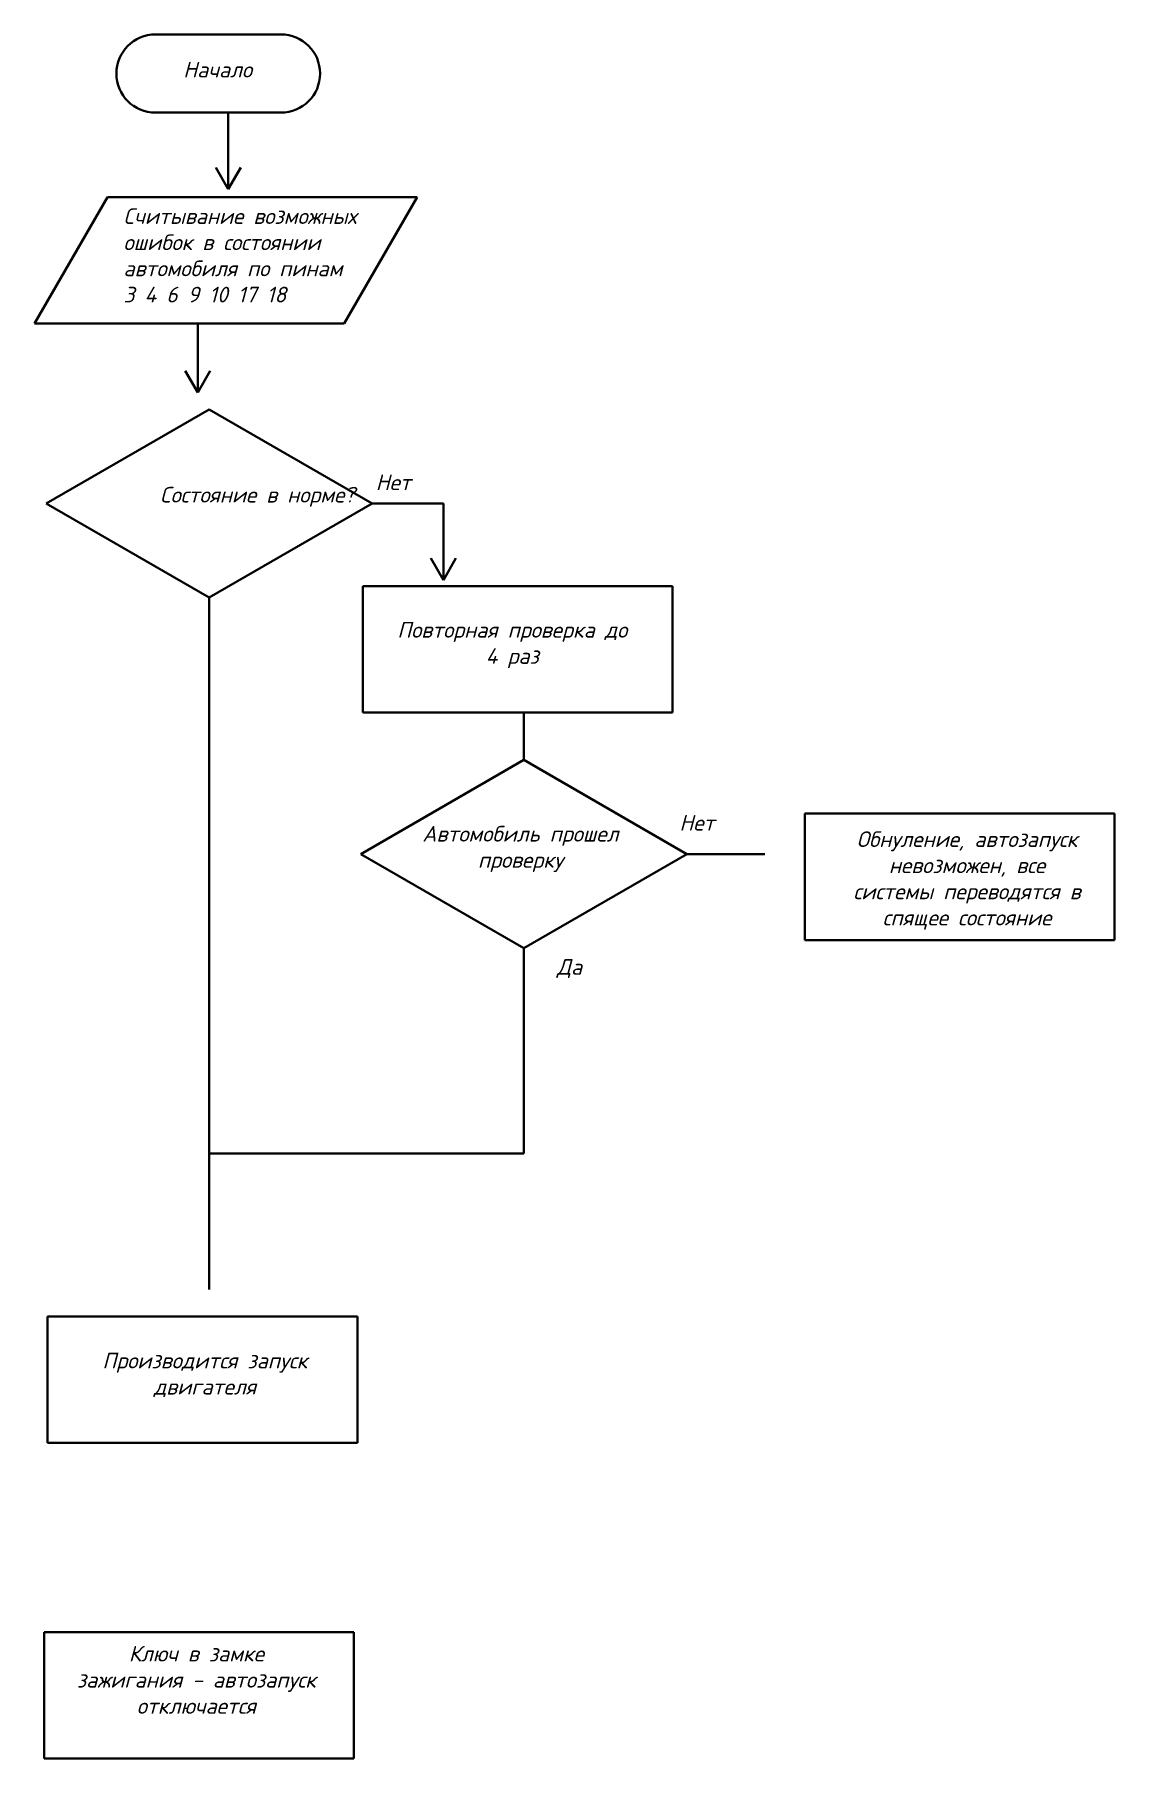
# Model space of a CAD drawing. Header units: millimetres. Extents: x -4859 to 4525, y -2963 to -2137.
# Drawn here: x 4267 to 4525.3, y -2719.9 to -2307.7 of the extents above; entities that cross this region are included whole.
import ezdxf

# ---------------------------------------------------------------- set-up
doc = ezdxf.new("R2010")
doc.units = ezdxf.units.MM
doc.layers.get('0').update_dxf_attribs({"lineweight": 80})
doc.styles.add('Мой', font='isocpeui.ttf')
pattern_1 = [(0, (0, 0), (0, 6.985), [5.08, -1.905]), (90, (0, 0), (-6.985, 4e-16), [5.08, -1.905])]

msp = doc.modelspace()

# ---------------------------------------------------------------- texts
at = {"lineweight": 35, "char_height": 3.75, "attachment_point": 1, "style": 'Мой'}
for s, width, heights, insert in [('Начало', 23.1309, [0], (4302.59, -2314.24)), ('Считывание возможных ошибок в состоянии автомобиля по пинам \\P3 4 6 9 10 17 18', 59.3766, [28.47], (4288.31, -2349.27)), ('Нет', 23.1309, [0], (4348.62, -2412.91)), ('Состояние в норме?', 47.1291, [0], (4297.06, -2415.88)), ('\\pxqc;Повторная проверка до 4 раз', 57.4171, [24.88], (4352.55, -2448.19)), ('\\pxqc;Автомобиль прошел проверку ', 47.1291, [0], (4359.65, -2496.95)), ('Нет', 23.1309, [0], (4421.23, -2494.32)), ('\\pxqc;Обнуление, автозапуск невозможен, все системы переводятся в спящее состояние', 57.4171, [24.88], (4461.29, -2498.24)), ('Да', 23.1309, [0], (4391.93, -2528.79)), ('\\pxqc;Производится запуск двигателя', 57.4171, [24.88], (4279.07, -2622.91)), ('\\pxqc;Ключ в замке зажигания - автозапуск отключается', 57.4171, [24.88], (4277.03, -2692.99))]:
    msp.add_mtext_dynamic_manual_height_columns(s, width=width, gutter_width=12.5, heights=heights, dxfattribs=dict(at, insert=insert))

# ---------------------------------------------------------------- hatches: boundary and pattern name
h = msp.add_hatch()
h.set_pattern_fill('ANGLE', color=256)
h.set_pattern_definition(pattern_1)
h.paths.add_polyline_path([(4321.03, -2522.5), (4321.03, -2523.5), (4322.03, -2523.5, 0.414214)])
h.paths.add_polyline_path([(4322.03, -2523.5), (4321.03, -2523.5), (4321.03, -2524.5, 0.414214)])
h = msp.add_hatch()
h.set_pattern_fill('ANGLE', color=256)
h.set_pattern_definition(pattern_1)
h.paths.add_polyline_path([(4296.03, -2557.5), (4296.03, -2558.5), (4297.03, -2558.5, 0.414214)])
h = msp.add_hatch()
h.set_pattern_fill('ANGLE', color=256)
h.set_pattern_definition(pattern_1)
h.paths.add_polyline_path([(4346.03, -2572.5), (4346.03, -2573.5), (4347.03, -2573.5, 0.414214)])
h.paths.add_polyline_path([(4346.03, -2573.5), (4345.03, -2573.5, 0.414214), (4346.03, -2574.5)])

# ---------------------------------------------------------------- linework, layer by layer
at = {"lineweight": 35}
for p, q in [((4325.97, -2307.71), (4295.97, -2307.71)), ((4295.97, -2326.4), (4325.97, -2326.4)), ((4313.38, -2326.4), (4313.38, -2344.71)), ((4313.38, -2344.71), (4310.38, -2339.51)), ((4313.38, -2344.71), (4316.38, -2339.51)), ((4267.03, -2376.83), (4284.48, -2346.62)), ((4284.48, -2346.62), (4358.55, -2346.62)), ((4341.1, -2376.83), (4358.55, -2346.62)), ((4267.03, -2376.83), (4341.1, -2376.83)), ((4306.06, -2393.33), (4306.06, -2376.83)), ((4306.06, -2393.33), (4303.06, -2388.14)), ((4306.06, -2393.33), (4309.06, -2388.14)), ((4308.82, -2397.34), (4269.85, -2419.84)), ((4347.79, -2419.84), (4308.82, -2397.34)), ((4269.85, -2419.84), (4308.82, -2442.34)), ((4308.82, -2442.34), (4347.79, -2419.84)), ((4347.79, -2419.84), (4364.81, -2419.84)), ((4364.81, -2419.84), (4364.81, -2438.15)), ((4364.81, -2438.15), (4361.81, -2432.95)), ((4364.81, -2438.15), (4367.81, -2432.95)), ((4345.52, -2439.59), (4419.59, -2439.59)), ((4345.52, -2439.59), (4345.52, -2469.8)), ((4419.59, -2439.59), (4419.59, -2469.8)), ((4308.82, -2452.12), (4308.82, -2442.34)), ((4308.82, -2452.12), (4308.82, -2607.79)), ((4345.52, -2469.8), (4402.15, -2469.8)), ((4384.04, -2481.17), (4384.04, -2469.8)), ((4419.59, -2469.8), (4402.15, -2469.8)), ((4384.04, -2481.17), (4345.07, -2503.67)), ((4423.01, -2503.67), (4384.04, -2481.17)), ((4451.2, -2494.01), (4525.27, -2494.01)), ((4451.2, -2494.01), (4451.2, -2524.23)), ((4525.27, -2494.01), (4525.27, -2524.23)), ((4345.07, -2503.67), (4384.04, -2526.17)), ((4384.04, -2526.17), (4423.01, -2503.67)), ((4423.01, -2503.67), (4441.65, -2503.67)), ((4384.04, -2526.17), (4384.04, -2575.31)), ((4451.2, -2524.23), (4507.82, -2524.23)), ((4525.27, -2524.23), (4507.82, -2524.23)), ((4384.04, -2575.31), (4308.82, -2575.31)), ((4270.18, -2614.26), (4344.25, -2614.26)), ((4270.18, -2614.26), (4270.18, -2644.47)), ((4344.25, -2614.26), (4344.25, -2644.47)), ((4270.18, -2644.47), (4326.8, -2644.47)), ((4344.25, -2644.47), (4326.8, -2644.47)), ((4269.32, -2689.73), (4343.39, -2689.73)), ((4269.32, -2689.73), (4269.32, -2719.94)), ((4343.39, -2689.73), (4343.39, -2719.94)), ((4269.32, -2719.94), (4325.94, -2719.94)), ((4343.39, -2719.94), (4325.94, -2719.94))]:
    msp.add_line(p, q, dxfattribs=at)
for centre, start, end in [((4295.97, -2317.05), 90, 270), ((4325.97, -2317.05), 270, 90)]:
    msp.add_arc(centre, 9.35, start, end, dxfattribs=at)

msp.set_redraw_order([(e.dxf.handle, doc.entitydb.next_handle()) for e in msp.query("TEXT MTEXT ATTDEF DIMENSION ARC_DIMENSION")])  # texts and dimensions are drawn at this point

doc.saveas('drawing.dxf')
